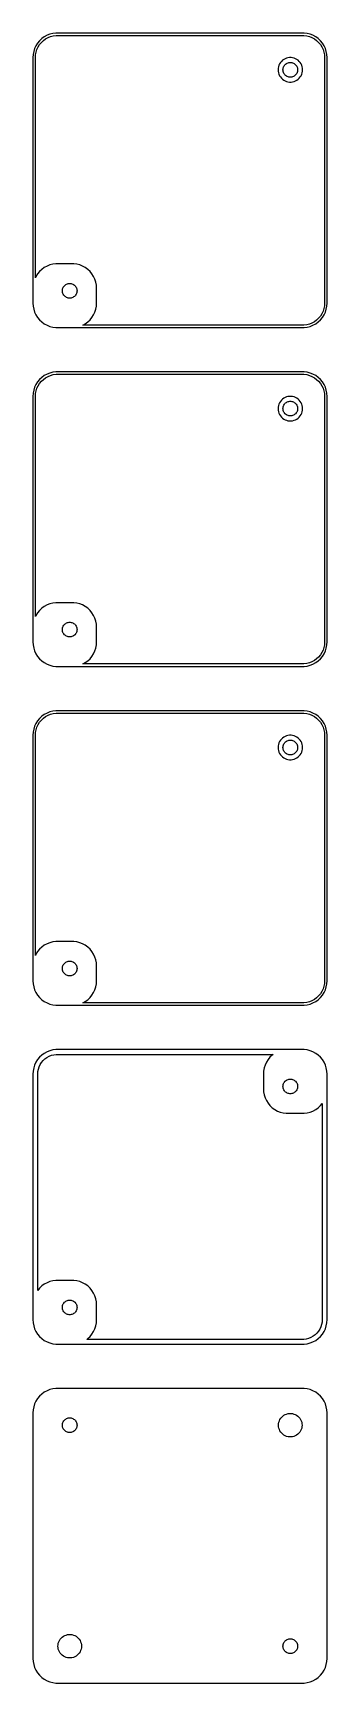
# Model space of a CAD drawing. Header units: metres. Extents: x -30 to 30, y 246 to 582.
import ezdxf

# ---------------------------------------------------------------- set-up
doc = ezdxf.new("R2010")
doc.units = ezdxf.units.M

msp = doc.modelspace()

# ---------------------------------------------------------------- linework, layer by layer
for p, q in [((-27.1289, 581.524), (-27.6791, 581.222)), ((-26.5451, 581.755), (-27.1289, 581.524)), ((-26.916, 581.072), (-26.3906, 581.28)), ((-25.9369, 581.911), (-26.5451, 581.755)), ((-26.3906, 581.28), (-25.8432, 581.42)), ((-25.3139, 581.99), (-25.9369, 581.911)), ((-25.8432, 581.42), (-25.2825, 581.491)), ((25.3139, 581.99), (-25.3139, 581.99)), ((-25.2825, 581.491), (25.2825, 581.491)), ((25.2825, 581.491), (25.8432, 581.42)), ((25.9369, 581.911), (25.3139, 581.99)), ((25.8432, 581.42), (26.3906, 581.28)), ((26.5451, 581.755), (25.9369, 581.911)), ((26.3906, 581.28), (26.916, 581.072)), ((27.1289, 581.524), (26.5451, 581.755)), ((27.6791, 581.222), (27.1289, 581.524)), ((-29.8429, 578.243), (-29.9606, 577.627)), ((-29.6489, 578.841), (-29.8429, 578.243)), ((-29.3815, 579.409), (-29.6489, 578.841)), ((-29.4645, 577.564), (-29.3586, 578.119)), ((-29.0451, 579.939), (-29.3815, 579.409)), ((-29.3586, 578.119), (-29.184, 578.657)), ((-29.184, 578.657), (-28.9434, 579.168)), ((-28.6448, 580.423), (-29.0451, 579.939)), ((-28.9434, 579.168), (-28.6406, 579.645)), ((-28.1871, 580.853), (-28.6448, 580.423)), ((-28.6406, 579.645), (-28.2803, 580.08)), ((-28.2803, 580.08), (-27.8684, 580.467)), ((-27.6791, 581.222), (-28.1871, 580.853)), ((-27.8684, 580.467), (-27.4112, 580.799)), ((-27.4112, 580.799), (-26.916, 581.072)), ((26.916, 581.072), (27.4112, 580.799)), ((27.4112, 580.799), (27.8684, 580.467)), ((28.1871, 580.853), (27.6791, 581.222)), ((27.8684, 580.467), (28.2803, 580.08)), ((28.6448, 580.423), (28.1871, 580.853)), ((28.2803, 580.08), (28.6406, 579.645)), ((28.6406, 579.645), (28.9434, 579.168)), ((29.0451, 579.939), (28.6448, 580.423)), ((28.9434, 579.168), (29.184, 578.657)), ((29.3815, 579.409), (29.0451, 579.939)), ((29.184, 578.657), (29.3586, 578.119)), ((29.3586, 578.119), (29.4645, 577.564)), ((29.6489, 578.841), (29.3815, 579.409)), ((29.8429, 578.243), (29.6489, 578.841)), ((29.9606, 577.627), (29.8429, 578.243)), ((-29.9606, 577.627), (-30, 577)), ((-30, 577), (-30, 527)), ((-29.5, 577), (-29.4645, 577.564)), ((-29.5, 532.157), (-29.5, 577)), ((20.0197, 574.813), (20, 574.5)), ((20.0785, 575.122), (20.0197, 574.813)), ((20.1756, 575.42), (20.0785, 575.122)), ((20.3092, 575.704), (20.1756, 575.42)), ((20.4774, 575.969), (20.3092, 575.704)), ((20.6776, 576.211), (20.4774, 575.969)), ((20.9064, 576.426), (20.6776, 576.211)), ((21.1604, 576.611), (20.9064, 576.426)), ((21, 574.5), (21.0118, 574.688)), ((21.0118, 574.688), (21.0471, 574.873)), ((21.0471, 574.873), (21.1053, 575.052)), ((21.1053, 575.052), (21.1855, 575.223)), ((21.4355, 576.762), (21.1604, 576.611)), ((21.1855, 575.223), (21.2865, 575.382)), ((21.2865, 575.382), (21.4065, 575.527)), ((21.4065, 575.527), (21.5439, 575.656)), ((21.7274, 576.878), (21.4355, 576.762)), ((21.5439, 575.656), (21.6963, 575.766)), ((21.6963, 575.766), (21.8613, 575.857)), ((22.0315, 576.956), (21.7274, 576.878)), ((21.8613, 575.857), (22.0365, 575.927)), ((22.343, 576.995), (22.0315, 576.956)), ((22.0365, 575.927), (22.2189, 575.973)), ((22.2189, 575.973), (22.4058, 575.997)), ((22.657, 576.995), (22.343, 576.995)), ((22.4058, 575.997), (22.5942, 575.997)), ((22.5942, 575.997), (22.7811, 575.973)), ((22.9684, 576.956), (22.657, 576.995)), ((22.7811, 575.973), (22.9635, 575.927)), ((22.9635, 575.927), (23.1387, 575.857)), ((23.2725, 576.878), (22.9684, 576.956)), ((23.1387, 575.857), (23.3037, 575.766)), ((23.5644, 576.762), (23.2725, 576.878)), ((23.3037, 575.766), (23.4561, 575.656)), ((23.4561, 575.656), (23.5934, 575.527)), ((23.8396, 576.611), (23.5644, 576.762)), ((23.5934, 575.527), (23.7135, 575.382)), ((23.7135, 575.382), (23.8145, 575.223)), ((23.8145, 575.223), (23.8947, 575.052)), ((24.0936, 576.426), (23.8396, 576.611)), ((23.8947, 575.052), (23.9529, 574.873)), ((23.9529, 574.873), (23.9882, 574.688)), ((23.9882, 574.688), (24, 574.5)), ((24.3224, 576.211), (24.0936, 576.426)), ((24.5225, 575.969), (24.3224, 576.211)), ((24.6908, 575.704), (24.5225, 575.969)), ((24.8244, 575.42), (24.6908, 575.704)), ((24.9214, 575.122), (24.8244, 575.42)), ((24.9803, 574.813), (24.9214, 575.122)), ((25, 574.5), (24.9803, 574.813)), ((29.4645, 577.564), (29.5, 577)), ((29.5, 577), (29.5, 527)), ((30, 577), (29.9606, 577.627)), ((30, 527), (30, 577)), ((20, 574.5), (20.0197, 574.187)), ((20.0197, 574.187), (20.0785, 573.878)), ((20.0785, 573.878), (20.1756, 573.58)), ((20.1756, 573.58), (20.3092, 573.296)), ((20.3092, 573.296), (20.4774, 573.031)), ((20.4774, 573.031), (20.6776, 572.789)), ((20.6776, 572.789), (20.9064, 572.574)), ((20.9064, 572.574), (21.1604, 572.389)), ((21.0118, 574.312), (21, 574.5)), ((21.0471, 574.127), (21.0118, 574.312)), ((21.1053, 573.948), (21.0471, 574.127)), ((21.1855, 573.777), (21.1053, 573.948)), ((21.1604, 572.389), (21.4355, 572.238)), ((21.2865, 573.618), (21.1855, 573.777)), ((21.4065, 573.473), (21.2865, 573.618)), ((21.5439, 573.344), (21.4065, 573.473)), ((21.4355, 572.238), (21.7274, 572.122)), ((21.6963, 573.234), (21.5439, 573.344)), ((21.8613, 573.143), (21.6963, 573.234)), ((21.7274, 572.122), (22.0315, 572.044)), ((22.0365, 573.073), (21.8613, 573.143)), ((22.0315, 572.044), (22.343, 572.005)), ((22.2189, 573.027), (22.0365, 573.073)), ((22.4058, 573.003), (22.2189, 573.027)), ((22.343, 572.005), (22.657, 572.005)), ((22.5942, 573.003), (22.4058, 573.003)), ((22.7811, 573.027), (22.5942, 573.003)), ((22.657, 572.005), (22.9684, 572.044)), ((22.9635, 573.073), (22.7811, 573.027)), ((23.1387, 573.143), (22.9635, 573.073)), ((22.9684, 572.044), (23.2725, 572.122)), ((23.3037, 573.234), (23.1387, 573.143)), ((23.2725, 572.122), (23.5644, 572.238)), ((23.4561, 573.344), (23.3037, 573.234)), ((23.5934, 573.473), (23.4561, 573.344)), ((23.5644, 572.238), (23.8396, 572.389)), ((23.7135, 573.618), (23.5934, 573.473)), ((23.8145, 573.777), (23.7135, 573.618)), ((23.8947, 573.948), (23.8145, 573.777)), ((23.8396, 572.389), (24.0936, 572.574)), ((23.9529, 574.127), (23.8947, 573.948)), ((23.9882, 574.312), (23.9529, 574.127)), ((24, 574.5), (23.9882, 574.312)), ((24.0936, 572.574), (24.3224, 572.789)), ((24.3224, 572.789), (24.5225, 573.031)), ((24.5225, 573.031), (24.6908, 573.296)), ((24.6908, 573.296), (24.8244, 573.58)), ((24.8244, 573.58), (24.9214, 573.878)), ((24.9214, 573.878), (24.9803, 574.187)), ((24.9803, 574.187), (25, 574.5)), ((-27.6791, 534.222), (-28.1871, 533.853)), ((-27.1289, 534.524), (-27.6791, 534.222)), ((-26.5451, 534.755), (-27.1289, 534.524)), ((-25.9369, 534.911), (-26.5451, 534.755)), ((-25.3139, 534.99), (-25.9369, 534.911)), ((-21.686, 534.99), (-25.3139, 534.99)), ((-21.0631, 534.911), (-21.686, 534.99)), ((-20.4549, 534.755), (-21.0631, 534.911)), ((-19.8711, 534.524), (-20.4549, 534.755)), ((-19.3209, 534.222), (-19.8711, 534.524)), ((-18.8129, 533.853), (-19.3209, 534.222)), ((-29.3815, 532.409), (-29.5, 532.157)), ((-29.0451, 532.939), (-29.3815, 532.409)), ((-28.6448, 533.423), (-29.0451, 532.939)), ((-28.1871, 533.853), (-28.6448, 533.423)), ((-23.3037, 530.766), (-23.1387, 530.857)), ((-23.1387, 530.857), (-22.9635, 530.927)), ((-22.9635, 530.927), (-22.7811, 530.973)), ((-22.7811, 530.973), (-22.5942, 530.997)), ((-22.5942, 530.997), (-22.4058, 530.997)), ((-22.4058, 530.997), (-22.2189, 530.973)), ((-22.2189, 530.973), (-22.0365, 530.927)), ((-22.0365, 530.927), (-21.8613, 530.857)), ((-21.8613, 530.857), (-21.6963, 530.766)), ((-18.3551, 533.423), (-18.8129, 533.853)), ((-17.9549, 532.939), (-18.3551, 533.423)), ((-17.6185, 532.409), (-17.9549, 532.939)), ((-17.3511, 531.841), (-17.6185, 532.409)), ((-17.1571, 531.243), (-17.3511, 531.841)), ((-17.0394, 530.627), (-17.1571, 531.243)), ((-24, 529.5), (-23.9882, 529.688)), ((-23.9882, 529.312), (-24, 529.5)), ((-23.9882, 529.688), (-23.9529, 529.873)), ((-23.9529, 529.127), (-23.9882, 529.312)), ((-23.9529, 529.873), (-23.8947, 530.052)), ((-23.8947, 528.948), (-23.9529, 529.127)), ((-23.8947, 530.052), (-23.8145, 530.223)), ((-23.8145, 528.777), (-23.8947, 528.948)), ((-23.8145, 530.223), (-23.7135, 530.382)), ((-23.7135, 528.618), (-23.8145, 528.777)), ((-23.7135, 530.382), (-23.5934, 530.527)), ((-23.5934, 528.473), (-23.7135, 528.618)), ((-23.5934, 530.527), (-23.4561, 530.656)), ((-23.4561, 528.344), (-23.5934, 528.473)), ((-23.4561, 530.656), (-23.3037, 530.766)), ((-23.3037, 528.234), (-23.4561, 528.344)), ((-23.1387, 528.143), (-23.3037, 528.234)), ((-22.9635, 528.073), (-23.1387, 528.143)), ((-22.7811, 528.027), (-22.9635, 528.073)), ((-22.5942, 528.003), (-22.7811, 528.027)), ((-22.4058, 528.003), (-22.5942, 528.003)), ((-22.2189, 528.027), (-22.4058, 528.003)), ((-22.0365, 528.073), (-22.2189, 528.027)), ((-21.8613, 528.143), (-22.0365, 528.073)), ((-21.6963, 528.234), (-21.8613, 528.143)), ((-21.6963, 530.766), (-21.5439, 530.656)), ((-21.5439, 528.344), (-21.6963, 528.234)), ((-21.5439, 530.656), (-21.4065, 530.527)), ((-21.4065, 528.473), (-21.5439, 528.344)), ((-21.4065, 530.527), (-21.2865, 530.382)), ((-21.2865, 528.618), (-21.4065, 528.473)), ((-21.2865, 530.382), (-21.1855, 530.223)), ((-21.1855, 528.777), (-21.2865, 528.618)), ((-21.1855, 530.223), (-21.1053, 530.052)), ((-21.1053, 528.948), (-21.1855, 528.777)), ((-21.1053, 530.052), (-21.0471, 529.873)), ((-21.0471, 529.127), (-21.1053, 528.948)), ((-21.0471, 529.873), (-21.0118, 529.688)), ((-21.0118, 529.312), (-21.0471, 529.127)), ((-21.0118, 529.688), (-21, 529.5)), ((-21, 529.5), (-21.0118, 529.312)), ((-17, 530), (-17.0394, 530.627)), ((-17, 527), (-17, 530)), ((-30, 527), (-29.9606, 526.373)), ((-29.9606, 526.373), (-29.8429, 525.757)), ((-29.8429, 525.757), (-29.6489, 525.159)), ((-29.6489, 525.159), (-29.3815, 524.591)), ((-29.3815, 524.591), (-29.0451, 524.061)), ((-17.9549, 524.061), (-17.6185, 524.591)), ((-17.6185, 524.591), (-17.3511, 525.159)), ((-17.3511, 525.159), (-17.1571, 525.757)), ((-17.1571, 525.757), (-17.0394, 526.373)), ((-17.0394, 526.373), (-17, 527)), ((28.6406, 524.355), (28.2803, 523.92)), ((28.9434, 524.832), (28.6406, 524.355)), ((29.184, 525.343), (28.9434, 524.832)), ((29.0451, 524.061), (29.3815, 524.591)), ((29.3586, 525.881), (29.184, 525.343)), ((29.4645, 526.436), (29.3586, 525.881)), ((29.3815, 524.591), (29.6489, 525.159)), ((29.5, 527), (29.4645, 526.436)), ((29.6489, 525.159), (29.8429, 525.757)), ((29.8429, 525.757), (29.9606, 526.373)), ((29.9606, 526.373), (30, 527)), ((-29.0451, 524.061), (-28.6448, 523.577)), ((-28.6448, 523.577), (-28.1871, 523.147)), ((-28.1871, 523.147), (-27.6791, 522.778)), ((-27.6791, 522.778), (-27.1289, 522.476)), ((-27.1289, 522.476), (-26.5451, 522.245)), ((-26.5451, 522.245), (-25.9369, 522.089)), ((-25.9369, 522.089), (-25.3139, 522.01)), ((-25.3139, 522.01), (25.3139, 522.01)), ((-19.811, 522.509), (-19.3209, 522.778)), ((25.2825, 522.509), (-19.811, 522.509)), ((-19.3209, 522.778), (-18.8129, 523.147)), ((-18.8129, 523.147), (-18.3551, 523.577)), ((-18.3551, 523.577), (-17.9549, 524.061)), ((25.8432, 522.58), (25.2825, 522.509)), ((25.3139, 522.01), (25.9369, 522.089)), ((26.3906, 522.72), (25.8432, 522.58)), ((25.9369, 522.089), (26.5451, 522.245)), ((26.916, 522.928), (26.3906, 522.72)), ((26.5451, 522.245), (27.1289, 522.476)), ((27.4112, 523.201), (26.916, 522.928)), ((27.1289, 522.476), (27.6791, 522.778)), ((27.8684, 523.533), (27.4112, 523.201)), ((27.6791, 522.778), (28.1871, 523.147)), ((28.2803, 523.92), (27.8684, 523.533)), ((28.1871, 523.147), (28.6448, 523.577)), ((28.6448, 523.577), (29.0451, 524.061)), ((-29.0451, 510.939), (-29.3815, 510.409)), ((-28.6448, 511.423), (-29.0451, 510.939)), ((-28.1871, 511.853), (-28.6448, 511.423)), ((-28.6406, 510.645), (-28.2803, 511.08)), ((-28.2803, 511.08), (-27.8684, 511.467)), ((-27.6791, 512.222), (-28.1871, 511.853)), ((-27.8684, 511.467), (-27.4112, 511.799)), ((-27.1289, 512.524), (-27.6791, 512.222)), ((-27.4112, 511.799), (-26.916, 512.072)), ((-26.5451, 512.755), (-27.1289, 512.524)), ((-26.916, 512.072), (-26.3906, 512.28)), ((-25.9369, 512.911), (-26.5451, 512.755)), ((-26.3906, 512.28), (-25.8432, 512.42)), ((-25.3139, 512.99), (-25.9369, 512.911)), ((-25.8432, 512.42), (-25.2825, 512.491)), ((25.3139, 512.99), (-25.3139, 512.99)), ((-25.2825, 512.491), (25.2825, 512.491)), ((25.2825, 512.491), (25.8432, 512.42)), ((25.9369, 512.911), (25.3139, 512.99)), ((25.8432, 512.42), (26.3906, 512.28)), ((26.5451, 512.755), (25.9369, 512.911)), ((26.3906, 512.28), (26.916, 512.072)), ((27.1289, 512.524), (26.5451, 512.755)), ((26.916, 512.072), (27.4112, 511.799)), ((27.6791, 512.222), (27.1289, 512.524)), ((27.4112, 511.799), (27.8684, 511.467)), ((28.1871, 511.853), (27.6791, 512.222)), ((27.8684, 511.467), (28.2803, 511.08)), ((28.6448, 511.423), (28.1871, 511.853)), ((28.2803, 511.08), (28.6406, 510.645)), ((29.0451, 510.939), (28.6448, 511.423)), ((29.3815, 510.409), (29.0451, 510.939)), ((-29.9606, 508.627), (-30, 508)), ((-30, 508), (-30, 458)), ((-29.8429, 509.243), (-29.9606, 508.627)), ((-29.6489, 509.841), (-29.8429, 509.243)), ((-29.3815, 510.409), (-29.6489, 509.841)), ((-29.5, 508), (-29.4645, 508.564)), ((-29.5, 463.157), (-29.5, 508)), ((-29.4645, 508.564), (-29.3586, 509.119)), ((-29.3586, 509.119), (-29.184, 509.657)), ((-29.184, 509.657), (-28.9434, 510.168)), ((-28.9434, 510.168), (-28.6406, 510.645)), ((20.9064, 507.426), (20.6776, 507.211)), ((21.1604, 507.611), (20.9064, 507.426)), ((21.4355, 507.762), (21.1604, 507.611)), ((21.7274, 507.878), (21.4355, 507.762)), ((22.0315, 507.956), (21.7274, 507.878)), ((22.343, 507.995), (22.0315, 507.956)), ((22.657, 507.995), (22.343, 507.995)), ((22.9684, 507.956), (22.657, 507.995)), ((23.2725, 507.878), (22.9684, 507.956)), ((23.5644, 507.762), (23.2725, 507.878)), ((23.8396, 507.611), (23.5644, 507.762)), ((24.0936, 507.426), (23.8396, 507.611)), ((24.3224, 507.211), (24.0936, 507.426)), ((28.6406, 510.645), (28.9434, 510.168)), ((28.9434, 510.168), (29.184, 509.657)), ((29.184, 509.657), (29.3586, 509.119)), ((29.3586, 509.119), (29.4645, 508.564)), ((29.6489, 509.841), (29.3815, 510.409)), ((29.4645, 508.564), (29.5, 508)), ((29.5, 508), (29.5, 458)), ((29.8429, 509.243), (29.6489, 509.841)), ((29.9606, 508.627), (29.8429, 509.243)), ((30, 508), (29.9606, 508.627)), ((30, 458), (30, 508)), ((20.0197, 505.813), (20, 505.5)), ((20, 505.5), (20.0197, 505.187)), ((20.0785, 506.122), (20.0197, 505.813)), ((20.0197, 505.187), (20.0785, 504.878)), ((20.1756, 506.42), (20.0785, 506.122)), ((20.0785, 504.878), (20.1756, 504.58)), ((20.3092, 506.704), (20.1756, 506.42)), ((20.1756, 504.58), (20.3092, 504.296)), ((20.4774, 506.969), (20.3092, 506.704)), ((20.3092, 504.296), (20.4774, 504.031)), ((20.6776, 507.211), (20.4774, 506.969)), ((20.4774, 504.031), (20.6776, 503.789)), ((21, 505.5), (21.0118, 505.688)), ((21.0118, 505.312), (21, 505.5)), ((21.0118, 505.688), (21.0471, 505.873)), ((21.0471, 505.127), (21.0118, 505.312)), ((21.0471, 505.873), (21.1053, 506.052)), ((21.1053, 504.948), (21.0471, 505.127)), ((21.1053, 506.052), (21.1855, 506.223)), ((21.1855, 504.777), (21.1053, 504.948)), ((21.1855, 506.223), (21.2865, 506.382)), ((21.2865, 504.618), (21.1855, 504.777)), ((21.2865, 506.382), (21.4065, 506.527)), ((21.4065, 504.473), (21.2865, 504.618)), ((21.4065, 506.527), (21.5439, 506.656)), ((21.5439, 504.344), (21.4065, 504.473)), ((21.5439, 506.656), (21.6963, 506.766)), ((21.6963, 504.234), (21.5439, 504.344)), ((21.6963, 506.766), (21.8613, 506.857)), ((21.8613, 504.143), (21.6963, 504.234)), ((21.8613, 506.857), (22.0365, 506.927)), ((22.0365, 504.073), (21.8613, 504.143)), ((22.0365, 506.927), (22.2189, 506.973)), ((22.2189, 504.027), (22.0365, 504.073)), ((22.2189, 506.973), (22.4058, 506.997)), ((22.4058, 504.003), (22.2189, 504.027)), ((22.4058, 506.997), (22.5942, 506.997)), ((22.5942, 504.003), (22.4058, 504.003)), ((22.5942, 506.997), (22.7811, 506.973)), ((22.7811, 504.027), (22.5942, 504.003)), ((22.7811, 506.973), (22.9635, 506.927)), ((22.9635, 504.073), (22.7811, 504.027)), ((22.9635, 506.927), (23.1387, 506.857)), ((23.1387, 504.143), (22.9635, 504.073)), ((23.1387, 506.857), (23.3037, 506.766)), ((23.3037, 504.234), (23.1387, 504.143)), ((23.3037, 506.766), (23.4561, 506.656)), ((23.4561, 504.344), (23.3037, 504.234)), ((23.4561, 506.656), (23.5934, 506.527)), ((23.5934, 504.473), (23.4561, 504.344)), ((23.5934, 506.527), (23.7135, 506.382)), ((23.7135, 504.618), (23.5934, 504.473)), ((23.7135, 506.382), (23.8145, 506.223)), ((23.8145, 504.777), (23.7135, 504.618)), ((23.8145, 506.223), (23.8947, 506.052)), ((23.8947, 504.948), (23.8145, 504.777)), ((23.8947, 506.052), (23.9529, 505.873)), ((23.9529, 505.127), (23.8947, 504.948)), ((23.9529, 505.873), (23.9882, 505.688)), ((23.9882, 505.312), (23.9529, 505.127)), ((23.9882, 505.688), (24, 505.5)), ((24, 505.5), (23.9882, 505.312)), ((24.5225, 506.969), (24.3224, 507.211)), ((24.3224, 503.789), (24.5225, 504.031)), ((24.6908, 506.704), (24.5225, 506.969)), ((24.5225, 504.031), (24.6908, 504.296)), ((24.8244, 506.42), (24.6908, 506.704)), ((24.6908, 504.296), (24.8244, 504.58)), ((24.9214, 506.122), (24.8244, 506.42)), ((24.8244, 504.58), (24.9214, 504.878)), ((24.9803, 505.813), (24.9214, 506.122)), ((24.9214, 504.878), (24.9803, 505.187)), ((25, 505.5), (24.9803, 505.813)), ((24.9803, 505.187), (25, 505.5)), ((20.6776, 503.789), (20.9064, 503.574)), ((20.9064, 503.574), (21.1604, 503.389)), ((21.1604, 503.389), (21.4355, 503.238)), ((21.4355, 503.238), (21.7274, 503.122)), ((21.7274, 503.122), (22.0315, 503.044)), ((22.0315, 503.044), (22.343, 503.005)), ((22.343, 503.005), (22.657, 503.005)), ((22.657, 503.005), (22.9684, 503.044)), ((22.9684, 503.044), (23.2725, 503.122)), ((23.2725, 503.122), (23.5644, 503.238)), ((23.5644, 503.238), (23.8396, 503.389)), ((23.8396, 503.389), (24.0936, 503.574)), ((24.0936, 503.574), (24.3224, 503.789)), ((-29.0451, 463.939), (-29.3815, 463.409)), ((-28.6448, 464.423), (-29.0451, 463.939)), ((-28.1871, 464.853), (-28.6448, 464.423)), ((-27.6791, 465.222), (-28.1871, 464.853)), ((-27.1289, 465.524), (-27.6791, 465.222)), ((-26.5451, 465.755), (-27.1289, 465.524)), ((-25.9369, 465.911), (-26.5451, 465.755)), ((-25.3139, 465.99), (-25.9369, 465.911)), ((-21.686, 465.99), (-25.3139, 465.99)), ((-21.0631, 465.911), (-21.686, 465.99)), ((-20.4549, 465.755), (-21.0631, 465.911)), ((-19.8711, 465.524), (-20.4549, 465.755)), ((-19.3209, 465.222), (-19.8711, 465.524)), ((-18.8129, 464.853), (-19.3209, 465.222)), ((-18.3551, 464.423), (-18.8129, 464.853)), ((-17.9549, 463.939), (-18.3551, 464.423)), ((-17.6185, 463.409), (-17.9549, 463.939)), ((-29.3815, 463.409), (-29.5, 463.157)), ((-24, 460.5), (-23.9882, 460.688)), ((-23.9882, 460.312), (-24, 460.5)), ((-23.9882, 460.688), (-23.9529, 460.873)), ((-23.9529, 460.127), (-23.9882, 460.312)), ((-23.9529, 460.873), (-23.8947, 461.052)), ((-23.8947, 461.052), (-23.8145, 461.223)), ((-23.8145, 461.223), (-23.7135, 461.382)), ((-23.7135, 461.382), (-23.5934, 461.527)), ((-23.5934, 461.527), (-23.4561, 461.656)), ((-23.4561, 461.656), (-23.3037, 461.766)), ((-23.3037, 461.766), (-23.1387, 461.857)), ((-23.1387, 461.857), (-22.9635, 461.927)), ((-22.9635, 461.927), (-22.7811, 461.973)), ((-22.7811, 461.973), (-22.5942, 461.997)), ((-22.5942, 461.997), (-22.4058, 461.997)), ((-22.4058, 461.997), (-22.2189, 461.973)), ((-22.2189, 461.973), (-22.0365, 461.927)), ((-22.0365, 461.927), (-21.8613, 461.857)), ((-21.8613, 461.857), (-21.6963, 461.766)), ((-21.6963, 461.766), (-21.5439, 461.656)), ((-21.5439, 461.656), (-21.4065, 461.527)), ((-21.4065, 461.527), (-21.2865, 461.382)), ((-21.2865, 461.382), (-21.1855, 461.223)), ((-21.1855, 461.223), (-21.1053, 461.052)), ((-21.1053, 461.052), (-21.0471, 460.873)), ((-21.0471, 460.873), (-21.0118, 460.688)), ((-21.0118, 460.312), (-21.0471, 460.127)), ((-21.0118, 460.688), (-21, 460.5)), ((-21, 460.5), (-21.0118, 460.312)), ((-17.3511, 462.841), (-17.6185, 463.409)), ((-17.1571, 462.243), (-17.3511, 462.841)), ((-17.0394, 461.627), (-17.1571, 462.243)), ((-17, 461), (-17.0394, 461.627)), ((-17, 458), (-17, 461)), ((-30, 458), (-29.9606, 457.373)), ((-29.9606, 457.373), (-29.8429, 456.757)), ((-23.8947, 459.948), (-23.9529, 460.127)), ((-23.8145, 459.777), (-23.8947, 459.948)), ((-23.7135, 459.618), (-23.8145, 459.777)), ((-23.5934, 459.473), (-23.7135, 459.618)), ((-23.4561, 459.344), (-23.5934, 459.473)), ((-23.3037, 459.234), (-23.4561, 459.344)), ((-23.1387, 459.143), (-23.3037, 459.234)), ((-22.9635, 459.073), (-23.1387, 459.143)), ((-22.7811, 459.027), (-22.9635, 459.073)), ((-22.5942, 459.003), (-22.7811, 459.027)), ((-22.4058, 459.003), (-22.5942, 459.003)), ((-22.2189, 459.027), (-22.4058, 459.003)), ((-22.0365, 459.073), (-22.2189, 459.027)), ((-21.8613, 459.143), (-22.0365, 459.073)), ((-21.6963, 459.234), (-21.8613, 459.143)), ((-21.5439, 459.344), (-21.6963, 459.234)), ((-21.4065, 459.473), (-21.5439, 459.344)), ((-21.2865, 459.618), (-21.4065, 459.473)), ((-21.1855, 459.777), (-21.2865, 459.618)), ((-21.1053, 459.948), (-21.1855, 459.777)), ((-21.0471, 460.127), (-21.1053, 459.948)), ((-17.1571, 456.757), (-17.0394, 457.373)), ((-17.0394, 457.373), (-17, 458)), ((29.4645, 457.436), (29.3586, 456.881)), ((29.5, 458), (29.4645, 457.436)), ((29.8429, 456.757), (29.9606, 457.373)), ((29.9606, 457.373), (30, 458)), ((-29.8429, 456.757), (-29.6489, 456.159)), ((-29.6489, 456.159), (-29.3815, 455.591)), ((-29.3815, 455.591), (-29.0451, 455.061)), ((-29.0451, 455.061), (-28.6448, 454.577)), ((-28.6448, 454.577), (-28.1871, 454.147)), ((-28.1871, 454.147), (-27.6791, 453.778)), ((-27.6791, 453.778), (-27.1289, 453.476)), ((-19.811, 453.509), (-19.3209, 453.778)), ((-19.3209, 453.778), (-18.8129, 454.147)), ((-18.8129, 454.147), (-18.3551, 454.577)), ((-18.3551, 454.577), (-17.9549, 455.061)), ((-17.9549, 455.061), (-17.6185, 455.591)), ((-17.6185, 455.591), (-17.3511, 456.159)), ((-17.3511, 456.159), (-17.1571, 456.757)), ((25.8432, 453.58), (25.2825, 453.509)), ((26.3906, 453.72), (25.8432, 453.58)), ((26.916, 453.928), (26.3906, 453.72)), ((27.4112, 454.201), (26.916, 453.928)), ((27.1289, 453.476), (27.6791, 453.778)), ((27.8684, 454.533), (27.4112, 454.201)), ((27.6791, 453.778), (28.1871, 454.147)), ((28.2803, 454.92), (27.8684, 454.533)), ((28.1871, 454.147), (28.6448, 454.577)), ((28.6406, 455.355), (28.2803, 454.92)), ((28.9434, 455.832), (28.6406, 455.355)), ((28.6448, 454.577), (29.0451, 455.061)), ((29.184, 456.343), (28.9434, 455.832)), ((29.0451, 455.061), (29.3815, 455.591)), ((29.3586, 456.881), (29.184, 456.343)), ((29.3815, 455.591), (29.6489, 456.159)), ((29.6489, 456.159), (29.8429, 456.757)), ((-27.1289, 453.476), (-26.5451, 453.245)), ((-26.5451, 453.245), (-25.9369, 453.089)), ((-25.9369, 453.089), (-25.3139, 453.01)), ((-25.3139, 453.01), (25.3139, 453.01)), ((25.2825, 453.509), (-19.811, 453.509)), ((25.3139, 453.01), (25.9369, 453.089)), ((25.9369, 453.089), (26.5451, 453.245)), ((26.5451, 453.245), (27.1289, 453.476)), ((-27.1289, 443.524), (-27.6791, 443.222)), ((-26.5451, 443.755), (-27.1289, 443.524)), ((-25.9369, 443.911), (-26.5451, 443.755)), ((-25.3139, 443.99), (-25.9369, 443.911)), ((25.3139, 443.99), (-25.3139, 443.99)), ((25.9369, 443.911), (25.3139, 443.99)), ((26.5451, 443.755), (25.9369, 443.911)), ((27.1289, 443.524), (26.5451, 443.755)), ((27.6791, 443.222), (27.1289, 443.524)), ((-29.8429, 440.243), (-29.9606, 439.627)), ((-29.6489, 440.841), (-29.8429, 440.243)), ((-29.3815, 441.409), (-29.6489, 440.841)), ((-29.0451, 441.939), (-29.3815, 441.409)), ((-29.3586, 440.119), (-29.184, 440.657)), ((-29.184, 440.657), (-28.9434, 441.168)), ((-28.6448, 442.423), (-29.0451, 441.939)), ((-28.9434, 441.168), (-28.6406, 441.645)), ((-28.1871, 442.853), (-28.6448, 442.423)), ((-28.6406, 441.645), (-28.2803, 442.08)), ((-28.2803, 442.08), (-27.8684, 442.467)), ((-27.6791, 443.222), (-28.1871, 442.853)), ((-27.8684, 442.467), (-27.4112, 442.799)), ((-27.4112, 442.799), (-26.916, 443.072)), ((-26.916, 443.072), (-26.3906, 443.28)), ((-26.3906, 443.28), (-25.8432, 443.42)), ((-25.8432, 443.42), (-25.2825, 443.491)), ((-25.2825, 443.491), (25.2825, 443.491)), ((25.2825, 443.491), (25.8432, 443.42)), ((25.8432, 443.42), (26.3906, 443.28)), ((26.3906, 443.28), (26.916, 443.072)), ((26.916, 443.072), (27.4112, 442.799)), ((27.4112, 442.799), (27.8684, 442.467)), ((28.1871, 442.853), (27.6791, 443.222)), ((27.8684, 442.467), (28.2803, 442.08)), ((28.6448, 442.423), (28.1871, 442.853)), ((28.2803, 442.08), (28.6406, 441.645)), ((28.6406, 441.645), (28.9434, 441.168)), ((29.0451, 441.939), (28.6448, 442.423)), ((28.9434, 441.168), (29.184, 440.657)), ((29.3815, 441.409), (29.0451, 441.939)), ((29.184, 440.657), (29.3586, 440.119)), ((29.6489, 440.841), (29.3815, 441.409)), ((29.8429, 440.243), (29.6489, 440.841)), ((29.9606, 439.627), (29.8429, 440.243)), ((-29.9606, 439.627), (-30, 439)), ((-30, 439), (-30, 389)), ((-29.5, 439), (-29.4645, 439.564)), ((-29.5, 394.157), (-29.5, 439)), ((-29.4645, 439.564), (-29.3586, 440.119)), ((20.0197, 436.813), (20, 436.5)), ((20.0785, 437.122), (20.0197, 436.813)), ((20.1756, 437.42), (20.0785, 437.122)), ((20.3092, 437.704), (20.1756, 437.42)), ((20.4774, 437.969), (20.3092, 437.704)), ((20.6776, 438.211), (20.4774, 437.969)), ((20.9064, 438.426), (20.6776, 438.211)), ((21.1604, 438.611), (20.9064, 438.426)), ((21.0118, 436.688), (21.0471, 436.873)), ((21.0471, 436.873), (21.1053, 437.052)), ((21.1053, 437.052), (21.1855, 437.223)), ((21.4355, 438.762), (21.1604, 438.611)), ((21.1855, 437.223), (21.2865, 437.382)), ((21.2865, 437.382), (21.4065, 437.527)), ((21.4065, 437.527), (21.5439, 437.656)), ((21.7274, 438.878), (21.4355, 438.762)), ((21.5439, 437.656), (21.6963, 437.766)), ((21.6963, 437.766), (21.8613, 437.857)), ((22.0315, 438.956), (21.7274, 438.878)), ((21.8613, 437.857), (22.0365, 437.927)), ((22.343, 438.995), (22.0315, 438.956)), ((22.0365, 437.927), (22.2189, 437.973)), ((22.2189, 437.973), (22.4058, 437.997)), ((22.657, 438.995), (22.343, 438.995)), ((22.4058, 437.997), (22.5942, 437.997)), ((22.5942, 437.997), (22.7811, 437.973)), ((22.9684, 438.956), (22.657, 438.995)), ((22.7811, 437.973), (22.9635, 437.927)), ((22.9635, 437.927), (23.1387, 437.857)), ((23.2725, 438.878), (22.9684, 438.956)), ((23.1387, 437.857), (23.3037, 437.766)), ((23.5644, 438.762), (23.2725, 438.878)), ((23.3037, 437.766), (23.4561, 437.656)), ((23.4561, 437.656), (23.5934, 437.527)), ((23.8396, 438.611), (23.5644, 438.762)), ((23.5934, 437.527), (23.7135, 437.382)), ((23.7135, 437.382), (23.8145, 437.223)), ((23.8145, 437.223), (23.8947, 437.052)), ((24.0936, 438.426), (23.8396, 438.611)), ((23.8947, 437.052), (23.9529, 436.873)), ((23.9529, 436.873), (23.9882, 436.688)), ((24.3224, 438.211), (24.0936, 438.426)), ((24.5225, 437.969), (24.3224, 438.211)), ((24.6908, 437.704), (24.5225, 437.969)), ((24.8244, 437.42), (24.6908, 437.704)), ((24.9214, 437.122), (24.8244, 437.42)), ((24.9803, 436.813), (24.9214, 437.122)), ((25, 436.5), (24.9803, 436.813)), ((29.3586, 440.119), (29.4645, 439.564)), ((29.4645, 439.564), (29.5, 439)), ((29.5, 439), (29.5, 389)), ((30, 439), (29.9606, 439.627)), ((30, 389), (30, 439)), ((20, 436.5), (20.0197, 436.187)), ((20.0197, 436.187), (20.0785, 435.878)), ((20.0785, 435.878), (20.1756, 435.58)), ((20.1756, 435.58), (20.3092, 435.296)), ((20.3092, 435.296), (20.4774, 435.031)), ((20.4774, 435.031), (20.6776, 434.789)), ((20.6776, 434.789), (20.9064, 434.574)), ((20.9064, 434.574), (21.1604, 434.389)), ((21, 436.5), (21.0118, 436.688)), ((21.0118, 436.312), (21, 436.5)), ((21.0471, 436.127), (21.0118, 436.312)), ((21.1053, 435.948), (21.0471, 436.127)), ((21.1855, 435.777), (21.1053, 435.948)), ((21.1604, 434.389), (21.4355, 434.238)), ((21.2865, 435.618), (21.1855, 435.777)), ((21.4065, 435.473), (21.2865, 435.618)), ((21.5439, 435.344), (21.4065, 435.473)), ((21.4355, 434.238), (21.7274, 434.122)), ((21.6963, 435.234), (21.5439, 435.344)), ((21.8613, 435.143), (21.6963, 435.234)), ((21.7274, 434.122), (22.0315, 434.044)), ((22.0365, 435.073), (21.8613, 435.143)), ((22.0315, 434.044), (22.343, 434.005)), ((22.2189, 435.027), (22.0365, 435.073)), ((22.4058, 435.003), (22.2189, 435.027)), ((22.343, 434.005), (22.657, 434.005)), ((22.5942, 435.003), (22.4058, 435.003)), ((22.7811, 435.027), (22.5942, 435.003)), ((22.657, 434.005), (22.9684, 434.044)), ((22.9635, 435.073), (22.7811, 435.027)), ((23.1387, 435.143), (22.9635, 435.073)), ((22.9684, 434.044), (23.2725, 434.122)), ((23.3037, 435.234), (23.1387, 435.143)), ((23.2725, 434.122), (23.5644, 434.238)), ((23.4561, 435.344), (23.3037, 435.234)), ((23.5934, 435.473), (23.4561, 435.344)), ((23.5644, 434.238), (23.8396, 434.389)), ((23.7135, 435.618), (23.5934, 435.473)), ((23.8145, 435.777), (23.7135, 435.618)), ((23.8947, 435.948), (23.8145, 435.777)), ((23.8396, 434.389), (24.0936, 434.574)), ((23.9529, 436.127), (23.8947, 435.948)), ((23.9882, 436.312), (23.9529, 436.127)), ((23.9882, 436.688), (24, 436.5)), ((24, 436.5), (23.9882, 436.312)), ((24.0936, 434.574), (24.3224, 434.789)), ((24.3224, 434.789), (24.5225, 435.031)), ((24.5225, 435.031), (24.6908, 435.296)), ((24.6908, 435.296), (24.8244, 435.58)), ((24.8244, 435.58), (24.9214, 435.878)), ((24.9214, 435.878), (24.9803, 436.187)), ((24.9803, 436.187), (25, 436.5)), ((-27.1289, 396.524), (-27.6791, 396.222)), ((-26.5451, 396.755), (-27.1289, 396.524)), ((-25.9369, 396.911), (-26.5451, 396.755)), ((-25.3139, 396.99), (-25.9369, 396.911)), ((-21.686, 396.99), (-25.3139, 396.99)), ((-21.0631, 396.911), (-21.686, 396.99)), ((-20.4549, 396.755), (-21.0631, 396.911)), ((-19.8711, 396.524), (-20.4549, 396.755)), ((-19.3209, 396.222), (-19.8711, 396.524)), ((-29.3815, 394.409), (-29.5, 394.157)), ((-29.0451, 394.939), (-29.3815, 394.409)), ((-28.6448, 395.423), (-29.0451, 394.939)), ((-28.1871, 395.853), (-28.6448, 395.423)), ((-27.6791, 396.222), (-28.1871, 395.853)), ((-18.8129, 395.853), (-19.3209, 396.222)), ((-18.3551, 395.423), (-18.8129, 395.853)), ((-17.9549, 394.939), (-18.3551, 395.423)), ((-17.6185, 394.409), (-17.9549, 394.939)), ((-17.3511, 393.841), (-17.6185, 394.409)), ((-17.1571, 393.243), (-17.3511, 393.841)), ((-17.0394, 392.627), (-17.1571, 393.243)), ((-24, 391.5), (-23.9882, 391.688)), ((-23.9882, 391.312), (-24, 391.5)), ((-23.9882, 391.688), (-23.9529, 391.873)), ((-23.9529, 391.127), (-23.9882, 391.312)), ((-23.9529, 391.873), (-23.8947, 392.052)), ((-23.8947, 390.948), (-23.9529, 391.127)), ((-23.8947, 392.052), (-23.8145, 392.223)), ((-23.8145, 390.777), (-23.8947, 390.948)), ((-23.8145, 392.223), (-23.7135, 392.382)), ((-23.7135, 390.618), (-23.8145, 390.777)), ((-23.7135, 392.382), (-23.5934, 392.527)), ((-23.5934, 390.473), (-23.7135, 390.618)), ((-23.5934, 392.527), (-23.4561, 392.656)), ((-23.4561, 390.344), (-23.5934, 390.473)), ((-23.4561, 392.656), (-23.3037, 392.766)), ((-23.3037, 390.234), (-23.4561, 390.344)), ((-23.3037, 392.766), (-23.1387, 392.857)), ((-23.1387, 390.143), (-23.3037, 390.234)), ((-23.1387, 392.857), (-22.9635, 392.927)), ((-22.9635, 390.073), (-23.1387, 390.143)), ((-22.9635, 392.927), (-22.7811, 392.973)), ((-22.7811, 390.027), (-22.9635, 390.073)), ((-22.7811, 392.973), (-22.5942, 392.997)), ((-22.5942, 390.003), (-22.7811, 390.027)), ((-22.5942, 392.997), (-22.4058, 392.997)), ((-22.4058, 390.003), (-22.5942, 390.003)), ((-22.4058, 392.997), (-22.2189, 392.973)), ((-22.2189, 390.027), (-22.4058, 390.003)), ((-22.2189, 392.973), (-22.0365, 392.927)), ((-22.0365, 390.073), (-22.2189, 390.027)), ((-22.0365, 392.927), (-21.8613, 392.857)), ((-21.8613, 390.143), (-22.0365, 390.073)), ((-21.8613, 392.857), (-21.6963, 392.766)), ((-21.6963, 390.234), (-21.8613, 390.143)), ((-21.6963, 392.766), (-21.5439, 392.656)), ((-21.5439, 390.344), (-21.6963, 390.234)), ((-21.5439, 392.656), (-21.4065, 392.527)), ((-21.4065, 390.473), (-21.5439, 390.344)), ((-21.4065, 392.527), (-21.2865, 392.382)), ((-21.2865, 390.618), (-21.4065, 390.473)), ((-21.2865, 392.382), (-21.1855, 392.223)), ((-21.1855, 390.777), (-21.2865, 390.618)), ((-21.1855, 392.223), (-21.1053, 392.052)), ((-21.1053, 390.948), (-21.1855, 390.777)), ((-21.1053, 392.052), (-21.0471, 391.873)), ((-21.0471, 391.127), (-21.1053, 390.948)), ((-21.0471, 391.873), (-21.0118, 391.688)), ((-21.0118, 391.312), (-21.0471, 391.127)), ((-21.0118, 391.688), (-21, 391.5)), ((-21, 391.5), (-21.0118, 391.312)), ((-17, 392), (-17.0394, 392.627)), ((-17, 389), (-17, 392)), ((-30, 389), (-29.9606, 388.373)), ((-29.9606, 388.373), (-29.8429, 387.757)), ((-29.8429, 387.757), (-29.6489, 387.159)), ((-29.6489, 387.159), (-29.3815, 386.591)), ((-29.3815, 386.591), (-29.0451, 386.061)), ((-17.9549, 386.061), (-17.6185, 386.591)), ((-17.6185, 386.591), (-17.3511, 387.159)), ((-17.3511, 387.159), (-17.1571, 387.757)), ((-17.1571, 387.757), (-17.0394, 388.373)), ((-17.0394, 388.373), (-17, 389)), ((28.9434, 386.832), (28.6406, 386.355)), ((29.184, 387.343), (28.9434, 386.832)), ((29.0451, 386.061), (29.3815, 386.591)), ((29.3586, 387.881), (29.184, 387.343)), ((29.4645, 388.436), (29.3586, 387.881)), ((29.3815, 386.591), (29.6489, 387.159)), ((29.5, 389), (29.4645, 388.436)), ((29.6489, 387.159), (29.8429, 387.757)), ((29.8429, 387.757), (29.9606, 388.373)), ((29.9606, 388.373), (30, 389)), ((-29.0451, 386.061), (-28.6448, 385.577)), ((-28.6448, 385.577), (-28.1871, 385.147)), ((-28.1871, 385.147), (-27.6791, 384.778)), ((-27.6791, 384.778), (-27.1289, 384.476)), ((-27.1289, 384.476), (-26.5451, 384.245)), ((-26.5451, 384.245), (-25.9369, 384.089)), ((-25.9369, 384.089), (-25.3139, 384.01)), ((-25.3139, 384.01), (25.3139, 384.01)), ((-19.811, 384.509), (-19.3209, 384.778)), ((25.2825, 384.509), (-19.811, 384.509)), ((-19.3209, 384.778), (-18.8129, 385.147)), ((-18.8129, 385.147), (-18.3551, 385.577)), ((-18.3551, 385.577), (-17.9549, 386.061)), ((25.8432, 384.58), (25.2825, 384.509)), ((25.3139, 384.01), (25.9369, 384.089)), ((26.3906, 384.72), (25.8432, 384.58)), ((25.9369, 384.089), (26.5451, 384.245)), ((26.916, 384.928), (26.3906, 384.72)), ((26.5451, 384.245), (27.1289, 384.476)), ((27.4112, 385.201), (26.916, 384.928)), ((27.1289, 384.476), (27.6791, 384.778)), ((27.8684, 385.533), (27.4112, 385.201)), ((27.6791, 384.778), (28.1871, 385.147)), ((28.2803, 385.92), (27.8684, 385.533)), ((28.1871, 385.147), (28.6448, 385.577)), ((28.6406, 386.355), (28.2803, 385.92)), ((28.6448, 385.577), (29.0451, 386.061)), ((-29.0451, 372.939), (-29.3815, 372.409)), ((-28.6448, 373.423), (-29.0451, 372.939)), ((-28.1871, 373.853), (-28.6448, 373.423)), ((-27.6791, 374.222), (-28.1871, 373.853)), ((-27.9322, 372.754), (-27.5639, 373.099)), ((-27.1289, 374.524), (-27.6791, 374.222)), ((-27.5639, 373.099), (-27.1553, 373.396)), ((-27.1553, 373.396), (-26.7126, 373.64)), ((-26.5451, 374.755), (-27.1289, 374.524)), ((-26.7126, 373.64), (-26.243, 373.826)), ((-25.9369, 374.911), (-26.5451, 374.755)), ((-26.243, 373.826), (-25.7537, 373.951)), ((-25.3139, 374.99), (-25.9369, 374.911)), ((-25.7537, 373.951), (-25.2526, 374.014)), ((25.3139, 374.99), (-25.3139, 374.99)), ((-25.2526, 374.014), (19.0357, 374.014)), ((17.9549, 372.939), (17.6185, 372.409)), ((18.3551, 373.423), (17.9549, 372.939)), ((18.8129, 373.853), (18.3551, 373.423)), ((19.0357, 374.014), (18.8129, 373.853)), ((25.9369, 374.911), (25.3139, 374.99)), ((26.5451, 374.755), (25.9369, 374.911)), ((27.1289, 374.524), (26.5451, 374.755)), ((27.6791, 374.222), (27.1289, 374.524)), ((28.1871, 373.853), (27.6791, 374.222)), ((28.6448, 373.423), (28.1871, 373.853)), ((29.0451, 372.939), (28.6448, 373.423)), ((29.3815, 372.409), (29.0451, 372.939)), ((-29.9606, 370.627), (-30, 370)), ((-30, 370), (-30, 320)), ((-29.8429, 371.243), (-29.9606, 370.627)), ((-29.6489, 371.841), (-29.8429, 371.243)), ((-29.3815, 372.409), (-29.6489, 371.841)), ((-29.0224, 370), (-28.9907, 370.504)), ((-29.0224, 325.966), (-29.0224, 370)), ((-28.9907, 370.504), (-28.896, 371)), ((-28.896, 371), (-28.7399, 371.481)), ((-28.7399, 371.481), (-28.5248, 371.938)), ((-28.5248, 371.938), (-28.2542, 372.364)), ((-28.2542, 372.364), (-27.9322, 372.754)), ((17.0394, 370.627), (17, 370)), ((17, 370), (17, 367)), ((17.1571, 371.243), (17.0394, 370.627)), ((17.3511, 371.841), (17.1571, 371.243)), ((17.6185, 372.409), (17.3511, 371.841)), ((29.6489, 371.841), (29.3815, 372.409)), ((29.8429, 371.243), (29.6489, 371.841)), ((29.9606, 370.627), (29.8429, 371.243)), ((30, 370), (29.9606, 370.627)), ((30, 320), (30, 370)), ((17, 367), (17.0394, 366.373)), ((17.0394, 366.373), (17.1571, 365.757)), ((21, 367.5), (21.0118, 367.688)), ((21.0118, 367.312), (21, 367.5)), ((21.0118, 367.688), (21.0471, 367.873)), ((21.0471, 367.127), (21.0118, 367.312)), ((21.0471, 367.873), (21.1053, 368.052)), ((21.1053, 366.948), (21.0471, 367.127)), ((21.1053, 368.052), (21.1855, 368.223)), ((21.1855, 366.777), (21.1053, 366.948)), ((21.1855, 368.223), (21.2865, 368.382)), ((21.2865, 366.618), (21.1855, 366.777)), ((21.2865, 368.382), (21.4065, 368.527)), ((21.4065, 366.473), (21.2865, 366.618)), ((21.4065, 368.527), (21.5439, 368.656)), ((21.5439, 366.344), (21.4065, 366.473)), ((21.5439, 368.656), (21.6963, 368.766)), ((21.6963, 366.234), (21.5439, 366.344)), ((21.6963, 368.766), (21.8613, 368.857)), ((21.8613, 366.143), (21.6963, 366.234)), ((21.8613, 368.857), (22.0365, 368.927)), ((22.0365, 368.927), (22.2189, 368.973)), ((22.2189, 368.973), (22.4058, 368.997)), ((22.4058, 368.997), (22.5942, 368.997)), ((22.5942, 368.997), (22.7811, 368.973)), ((22.7811, 368.973), (22.9635, 368.927)), ((22.9635, 368.927), (23.1387, 368.857)), ((23.1387, 368.857), (23.3037, 368.766)), ((23.3037, 366.234), (23.1387, 366.143)), ((23.3037, 368.766), (23.4561, 368.656)), ((23.4561, 366.344), (23.3037, 366.234)), ((23.4561, 368.656), (23.5934, 368.527)), ((23.5934, 366.473), (23.4561, 366.344)), ((23.5934, 368.527), (23.7135, 368.382)), ((23.7135, 366.618), (23.5934, 366.473)), ((23.7135, 368.382), (23.8145, 368.223)), ((23.8145, 366.777), (23.7135, 366.618)), ((23.8145, 368.223), (23.8947, 368.052)), ((23.8947, 366.948), (23.8145, 366.777)), ((23.8947, 368.052), (23.9529, 367.873)), ((23.9529, 367.127), (23.8947, 366.948)), ((23.9529, 367.873), (23.9882, 367.688)), ((23.9882, 367.312), (23.9529, 367.127)), ((23.9882, 367.688), (24, 367.5)), ((24, 367.5), (23.9882, 367.312)), ((17.1571, 365.757), (17.3511, 365.159)), ((17.3511, 365.159), (17.6185, 364.591)), ((17.6185, 364.591), (17.9549, 364.061)), ((17.9549, 364.061), (18.3551, 363.577)), ((18.3551, 363.577), (18.8129, 363.147)), ((18.8129, 363.147), (19.3209, 362.778)), ((22.0365, 366.073), (21.8613, 366.143)), ((22.2189, 366.027), (22.0365, 366.073)), ((22.4058, 366.003), (22.2189, 366.027)), ((22.5942, 366.003), (22.4058, 366.003)), ((22.7811, 366.027), (22.5942, 366.003)), ((22.9635, 366.073), (22.7811, 366.027)), ((23.1387, 366.143), (22.9635, 366.073)), ((27.6791, 362.778), (28.1871, 363.147)), ((28.1871, 363.147), (28.6448, 363.577)), ((28.6448, 363.577), (29.0224, 364.034)), ((29.0224, 364.034), (29.0224, 320)), ((19.3209, 362.778), (19.8711, 362.476)), ((19.8711, 362.476), (20.4549, 362.245)), ((20.4549, 362.245), (21.0631, 362.089)), ((21.0631, 362.089), (21.686, 362.01)), ((21.686, 362.01), (25.3139, 362.01)), ((25.3139, 362.01), (25.9369, 362.089)), ((25.9369, 362.089), (26.5451, 362.245)), ((26.5451, 362.245), (27.1289, 362.476)), ((27.1289, 362.476), (27.6791, 362.778)), ((-28.6448, 326.423), (-29.0224, 325.966)), ((-28.1871, 326.853), (-28.6448, 326.423)), ((-27.6791, 327.222), (-28.1871, 326.853)), ((-27.1289, 327.524), (-27.6791, 327.222)), ((-26.5451, 327.755), (-27.1289, 327.524)), ((-25.9369, 327.911), (-26.5451, 327.755)), ((-25.3139, 327.99), (-25.9369, 327.911)), ((-21.686, 327.99), (-25.3139, 327.99)), ((-21.0631, 327.911), (-21.686, 327.99)), ((-20.4549, 327.755), (-21.0631, 327.911)), ((-19.8711, 327.524), (-20.4549, 327.755)), ((-19.3209, 327.222), (-19.8711, 327.524)), ((-18.8129, 326.853), (-19.3209, 327.222)), ((-18.3551, 326.423), (-18.8129, 326.853)), ((-17.9549, 325.939), (-18.3551, 326.423)), ((-17.6185, 325.409), (-17.9549, 325.939)), ((-24, 322.5), (-23.9882, 322.688)), ((-23.9882, 322.688), (-23.9529, 322.873)), ((-23.9529, 322.873), (-23.8947, 323.052)), ((-23.8947, 323.052), (-23.8145, 323.223)), ((-23.8145, 323.223), (-23.7135, 323.382)), ((-23.7135, 323.382), (-23.5934, 323.527)), ((-23.5934, 323.527), (-23.4561, 323.656)), ((-23.4561, 323.656), (-23.3037, 323.766)), ((-23.3037, 323.766), (-23.1387, 323.857)), ((-23.1387, 323.857), (-22.9635, 323.927)), ((-22.9635, 323.927), (-22.7811, 323.973)), ((-22.7811, 323.973), (-22.5942, 323.997)), ((-22.5942, 323.997), (-22.4058, 323.997)), ((-22.4058, 323.997), (-22.2189, 323.973)), ((-22.2189, 323.973), (-22.0365, 323.927)), ((-22.0365, 323.927), (-21.8613, 323.857)), ((-21.8613, 323.857), (-21.6963, 323.766)), ((-21.6963, 323.766), (-21.5439, 323.656)), ((-21.5439, 323.656), (-21.4065, 323.527)), ((-21.4065, 323.527), (-21.2865, 323.382)), ((-21.2865, 323.382), (-21.1855, 323.223)), ((-21.1855, 323.223), (-21.1053, 323.052)), ((-21.1053, 323.052), (-21.0471, 322.873)), ((-21.0471, 322.873), (-21.0118, 322.688)), ((-21.0118, 322.688), (-21, 322.5)), ((-17.3511, 324.841), (-17.6185, 325.409)), ((-17.1571, 324.243), (-17.3511, 324.841)), ((-17.0394, 323.627), (-17.1571, 324.243)), ((-17, 323), (-17.0394, 323.627)), ((-17, 320), (-17, 323)), ((-30, 320), (-29.9606, 319.373)), ((-29.9606, 319.373), (-29.8429, 318.757)), ((-23.9882, 322.312), (-24, 322.5)), ((-23.9529, 322.127), (-23.9882, 322.312)), ((-23.8947, 321.948), (-23.9529, 322.127)), ((-23.8145, 321.777), (-23.8947, 321.948)), ((-23.7135, 321.618), (-23.8145, 321.777)), ((-23.5934, 321.473), (-23.7135, 321.618)), ((-23.4561, 321.344), (-23.5934, 321.473)), ((-23.3037, 321.234), (-23.4561, 321.344)), ((-23.1387, 321.143), (-23.3037, 321.234)), ((-22.9635, 321.073), (-23.1387, 321.143)), ((-22.7811, 321.027), (-22.9635, 321.073)), ((-22.5942, 321.003), (-22.7811, 321.027)), ((-22.4058, 321.003), (-22.5942, 321.003)), ((-22.2189, 321.027), (-22.4058, 321.003)), ((-22.0365, 321.073), (-22.2189, 321.027)), ((-21.8613, 321.143), (-22.0365, 321.073)), ((-21.6963, 321.234), (-21.8613, 321.143)), ((-21.5439, 321.344), (-21.6963, 321.234)), ((-21.4065, 321.473), (-21.5439, 321.344)), ((-21.2865, 321.618), (-21.4065, 321.473)), ((-21.1855, 321.777), (-21.2865, 321.618)), ((-21.1053, 321.948), (-21.1855, 321.777)), ((-21.0471, 322.127), (-21.1053, 321.948)), ((-21.0118, 322.312), (-21.0471, 322.127)), ((-21, 322.5), (-21.0118, 322.312)), ((-17.1571, 318.757), (-17.0394, 319.373)), ((-17.0394, 319.373), (-17, 320)), ((28.9907, 319.496), (28.896, 319)), ((29.0224, 320), (28.9907, 319.496)), ((29.8429, 318.757), (29.9606, 319.373)), ((29.9606, 319.373), (30, 320)), ((-29.8429, 318.757), (-29.6489, 318.159)), ((-29.6489, 318.159), (-29.3815, 317.591)), ((-29.3815, 317.591), (-29.0451, 317.061)), ((-29.0451, 317.061), (-28.6448, 316.577)), ((-28.6448, 316.577), (-28.1871, 316.147)), ((-28.1871, 316.147), (-27.6791, 315.778)), ((-19.0357, 315.986), (-18.8129, 316.147)), ((25.2526, 315.986), (-19.0357, 315.986)), ((-18.8129, 316.147), (-18.3551, 316.577)), ((-18.3551, 316.577), (-17.9549, 317.061)), ((-17.9549, 317.061), (-17.6185, 317.591)), ((-17.6185, 317.591), (-17.3511, 318.159)), ((-17.3511, 318.159), (-17.1571, 318.757)), ((25.7537, 316.049), (25.2526, 315.986)), ((26.243, 316.174), (25.7537, 316.049)), ((26.7126, 316.36), (26.243, 316.174)), ((27.1553, 316.604), (26.7126, 316.36)), ((27.5639, 316.901), (27.1553, 316.604)), ((27.9322, 317.246), (27.5639, 316.901)), ((27.6791, 315.778), (28.1871, 316.147)), ((28.2542, 317.636), (27.9322, 317.246)), ((28.1871, 316.147), (28.6448, 316.577)), ((28.5248, 318.062), (28.2542, 317.636)), ((28.7399, 318.519), (28.5248, 318.062)), ((28.6448, 316.577), (29.0451, 317.061)), ((28.896, 319), (28.7399, 318.519)), ((29.0451, 317.061), (29.3815, 317.591)), ((29.3815, 317.591), (29.6489, 318.159)), ((29.6489, 318.159), (29.8429, 318.757)), ((-27.6791, 315.778), (-27.1289, 315.476)), ((-27.1289, 315.476), (-26.5451, 315.245)), ((-26.5451, 315.245), (-25.9369, 315.089)), ((-25.9369, 315.089), (-25.3139, 315.01)), ((-25.3139, 315.01), (25.3139, 315.01)), ((25.3139, 315.01), (25.9369, 315.089)), ((25.9369, 315.089), (26.5451, 315.245)), ((26.5451, 315.245), (27.1289, 315.476)), ((27.1289, 315.476), (27.6791, 315.778)), ((-26.5451, 305.755), (-27.1289, 305.524)), ((-25.9369, 305.911), (-26.5451, 305.755)), ((-25.3139, 305.99), (-25.9369, 305.911)), ((25.3139, 305.99), (-25.3139, 305.99)), ((25.9369, 305.911), (25.3139, 305.99)), ((26.5451, 305.755), (25.9369, 305.911)), ((27.1289, 305.524), (26.5451, 305.755)), ((-29.6489, 302.841), (-29.8429, 302.243)), ((-29.3815, 303.409), (-29.6489, 302.841)), ((-29.0451, 303.939), (-29.3815, 303.409)), ((-28.6448, 304.423), (-29.0451, 303.939)), ((-28.1871, 304.853), (-28.6448, 304.423)), ((-27.6791, 305.222), (-28.1871, 304.853)), ((-27.1289, 305.524), (-27.6791, 305.222)), ((27.6791, 305.222), (27.1289, 305.524)), ((28.1871, 304.853), (27.6791, 305.222)), ((28.6448, 304.423), (28.1871, 304.853)), ((29.0451, 303.939), (28.6448, 304.423)), ((29.3815, 303.409), (29.0451, 303.939)), ((29.6489, 302.841), (29.3815, 303.409)), ((29.8429, 302.243), (29.6489, 302.841)), ((-29.9606, 301.627), (-30, 301)), ((-30, 301), (-30, 251)), ((-29.8429, 302.243), (-29.9606, 301.627)), ((-23.9529, 298.873), (-23.8947, 299.052)), ((-23.8947, 299.052), (-23.8145, 299.223)), ((-23.8145, 299.223), (-23.7135, 299.382)), ((-23.7135, 299.382), (-23.5934, 299.527)), ((-23.5934, 299.527), (-23.4561, 299.656)), ((-23.4561, 299.656), (-23.3037, 299.766)), ((-23.3037, 299.766), (-23.1387, 299.857)), ((-23.1387, 299.857), (-22.9635, 299.927)), ((-22.9635, 299.927), (-22.7811, 299.973)), ((-22.7811, 299.973), (-22.5942, 299.997)), ((-22.5942, 299.997), (-22.4058, 299.997)), ((-22.4058, 299.997), (-22.2189, 299.973)), ((-22.2189, 299.973), (-22.0365, 299.927)), ((-22.0365, 299.927), (-21.8613, 299.857)), ((-21.8613, 299.857), (-21.6963, 299.766)), ((-21.6963, 299.766), (-21.5439, 299.656)), ((-21.5439, 299.656), (-21.4065, 299.527)), ((-21.4065, 299.527), (-21.2865, 299.382)), ((-21.2865, 299.382), (-21.1855, 299.223)), ((-21.1855, 299.223), (-21.1053, 299.052)), ((-21.1053, 299.052), (-21.0471, 298.873)), ((20.1189, 298.801), (20.1754, 299.097)), ((20.1754, 299.097), (20.2685, 299.383)), ((20.2685, 299.383), (20.3969, 299.656)), ((20.3969, 299.656), (20.5583, 299.911)), ((20.5583, 299.911), (20.7505, 300.143)), ((20.7505, 300.143), (20.9702, 300.349)), ((20.9702, 300.349), (21.214, 300.526)), ((21.214, 300.526), (21.4781, 300.672)), ((21.4781, 300.672), (21.7583, 300.783)), ((21.7583, 300.783), (22.0503, 300.857)), ((22.0503, 300.857), (22.3493, 300.895)), ((22.3493, 300.895), (22.6507, 300.895)), ((22.6507, 300.895), (22.9497, 300.857)), ((22.9497, 300.857), (23.2416, 300.783)), ((23.2416, 300.783), (23.5219, 300.672)), ((23.5219, 300.672), (23.786, 300.526)), ((23.786, 300.526), (24.0298, 300.349)), ((24.0298, 300.349), (24.2495, 300.143)), ((24.2495, 300.143), (24.4416, 299.911)), ((24.4416, 299.911), (24.6031, 299.656)), ((24.6031, 299.656), (24.7315, 299.383)), ((24.7315, 299.383), (24.8246, 299.097)), ((24.8246, 299.097), (24.8811, 298.801)), ((29.9606, 301.627), (29.8429, 302.243)), ((30, 301), (29.9606, 301.627)), ((30, 251), (30, 301)), ((-24, 298.5), (-23.9882, 298.688)), ((-23.9882, 298.312), (-24, 298.5)), ((-23.9882, 298.688), (-23.9529, 298.873)), ((-23.9529, 298.127), (-23.9882, 298.312)), ((-23.8947, 297.948), (-23.9529, 298.127)), ((-23.8145, 297.777), (-23.8947, 297.948)), ((-23.7135, 297.618), (-23.8145, 297.777)), ((-23.5934, 297.473), (-23.7135, 297.618)), ((-23.4561, 297.344), (-23.5934, 297.473)), ((-23.3037, 297.234), (-23.4561, 297.344)), ((-23.1387, 297.143), (-23.3037, 297.234)), ((-22.9635, 297.073), (-23.1387, 297.143)), ((-22.7811, 297.027), (-22.9635, 297.073)), ((-22.5942, 297.003), (-22.7811, 297.027)), ((-22.4058, 297.003), (-22.5942, 297.003)), ((-22.2189, 297.027), (-22.4058, 297.003)), ((-22.0365, 297.073), (-22.2189, 297.027)), ((-21.8613, 297.143), (-22.0365, 297.073)), ((-21.6963, 297.234), (-21.8613, 297.143)), ((-21.5439, 297.344), (-21.6963, 297.234)), ((-21.4065, 297.473), (-21.5439, 297.344)), ((-21.2865, 297.618), (-21.4065, 297.473)), ((-21.1855, 297.777), (-21.2865, 297.618)), ((-21.1053, 297.948), (-21.1855, 297.777)), ((-21.0471, 298.127), (-21.1053, 297.948)), ((-21.0471, 298.873), (-21.0118, 298.688)), ((-21.0118, 298.312), (-21.0471, 298.127)), ((-21.0118, 298.688), (-21, 298.5)), ((-21, 298.5), (-21.0118, 298.312)), ((20.1, 298.5), (20.1189, 298.801)), ((20.1189, 298.199), (20.1, 298.5)), ((20.1754, 297.903), (20.1189, 298.199)), ((20.2685, 297.617), (20.1754, 297.903)), ((20.3969, 297.344), (20.2685, 297.617)), ((20.5583, 297.089), (20.3969, 297.344)), ((20.7505, 296.857), (20.5583, 297.089)), ((20.9702, 296.651), (20.7505, 296.857)), ((21.214, 296.474), (20.9702, 296.651)), ((21.4781, 296.328), (21.214, 296.474)), ((21.7583, 296.217), (21.4781, 296.328)), ((22.0503, 296.143), (21.7583, 296.217)), ((22.3493, 296.105), (22.0503, 296.143)), ((22.6507, 296.105), (22.3493, 296.105)), ((22.9497, 296.143), (22.6507, 296.105)), ((23.2416, 296.217), (22.9497, 296.143)), ((23.5219, 296.328), (23.2416, 296.217)), ((23.786, 296.474), (23.5219, 296.328)), ((24.0298, 296.651), (23.786, 296.474)), ((24.2495, 296.857), (24.0298, 296.651)), ((24.4416, 297.089), (24.2495, 296.857)), ((24.6031, 297.344), (24.4416, 297.089)), ((24.7315, 297.617), (24.6031, 297.344)), ((24.8246, 297.903), (24.7315, 297.617)), ((24.8811, 298.199), (24.8246, 297.903)), ((24.8811, 298.801), (24.9, 298.5)), ((24.9, 298.5), (24.8811, 298.199)), ((-24.2495, 255.143), (-24.0298, 255.349)), ((-24.0298, 255.349), (-23.786, 255.526)), ((-23.786, 255.526), (-23.5219, 255.672)), ((-23.5219, 255.672), (-23.2416, 255.783)), ((-23.2416, 255.783), (-22.9497, 255.857)), ((-22.9497, 255.857), (-22.6507, 255.895)), ((-22.6507, 255.895), (-22.3493, 255.895)), ((-22.3493, 255.895), (-22.0503, 255.857)), ((-22.0503, 255.857), (-21.7583, 255.783)), ((-21.7583, 255.783), (-21.4781, 255.672)), ((-21.4781, 255.672), (-21.214, 255.526)), ((-21.214, 255.526), (-20.9702, 255.349)), ((-20.9702, 255.349), (-20.7505, 255.143)), ((-24.9, 253.5), (-24.8811, 253.801)), ((-24.8811, 253.199), (-24.9, 253.5)), ((-24.8811, 253.801), (-24.8246, 254.097)), ((-24.8246, 252.903), (-24.8811, 253.199)), ((-24.8246, 254.097), (-24.7315, 254.383)), ((-24.7315, 252.617), (-24.8246, 252.903)), ((-24.7315, 254.383), (-24.6031, 254.656)), ((-24.6031, 252.344), (-24.7315, 252.617)), ((-24.6031, 254.656), (-24.4416, 254.911)), ((-24.4416, 252.089), (-24.6031, 252.344)), ((-24.4416, 254.911), (-24.2495, 255.143)), ((-24.2495, 251.857), (-24.4416, 252.089)), ((-20.7505, 255.143), (-20.5583, 254.911)), ((-20.5583, 252.089), (-20.7505, 251.857)), ((-20.5583, 254.911), (-20.3969, 254.656)), ((-20.3969, 252.344), (-20.5583, 252.089)), ((-20.3969, 254.656), (-20.2685, 254.383)), ((-20.2685, 252.617), (-20.3969, 252.344)), ((-20.2685, 254.383), (-20.1754, 254.097)), ((-20.1754, 252.903), (-20.2685, 252.617)), ((-20.1754, 254.097), (-20.1189, 253.801)), ((-20.1189, 253.199), (-20.1754, 252.903)), ((-20.1189, 253.801), (-20.1, 253.5)), ((-20.1, 253.5), (-20.1189, 253.199)), ((21, 253.5), (21.0118, 253.688)), ((21.0118, 253.312), (21, 253.5)), ((21.0118, 253.688), (21.0471, 253.873)), ((21.0471, 253.127), (21.0118, 253.312)), ((21.0471, 253.873), (21.1053, 254.052)), ((21.1053, 252.948), (21.0471, 253.127)), ((21.1053, 254.052), (21.1855, 254.223)), ((21.1855, 252.777), (21.1053, 252.948)), ((21.1855, 254.223), (21.2865, 254.382)), ((21.2865, 252.618), (21.1855, 252.777)), ((21.2865, 254.382), (21.4065, 254.527)), ((21.4065, 252.473), (21.2865, 252.618)), ((21.4065, 254.527), (21.5439, 254.656)), ((21.5439, 252.344), (21.4065, 252.473)), ((21.5439, 254.656), (21.6963, 254.766)), ((21.6963, 252.234), (21.5439, 252.344)), ((21.6963, 254.766), (21.8613, 254.857)), ((21.8613, 252.143), (21.6963, 252.234)), ((21.8613, 254.857), (22.0365, 254.927)), ((22.0365, 252.073), (21.8613, 252.143)), ((22.0365, 254.927), (22.2189, 254.973)), ((22.2189, 252.027), (22.0365, 252.073)), ((22.2189, 254.973), (22.4058, 254.997)), ((22.4058, 252.003), (22.2189, 252.027)), ((22.4058, 254.997), (22.5942, 254.997)), ((22.5942, 252.003), (22.4058, 252.003)), ((22.5942, 254.997), (22.7811, 254.973)), ((22.7811, 252.027), (22.5942, 252.003)), ((22.7811, 254.973), (22.9635, 254.927)), ((22.9635, 252.073), (22.7811, 252.027)), ((22.9635, 254.927), (23.1387, 254.857)), ((23.1387, 252.143), (22.9635, 252.073)), ((23.1387, 254.857), (23.3037, 254.766)), ((23.3037, 252.234), (23.1387, 252.143)), ((23.3037, 254.766), (23.4561, 254.656)), ((23.4561, 252.344), (23.3037, 252.234)), ((23.4561, 254.656), (23.5934, 254.527)), ((23.5934, 252.473), (23.4561, 252.344)), ((23.5934, 254.527), (23.7135, 254.382)), ((23.7135, 252.618), (23.5934, 252.473)), ((23.7135, 254.382), (23.8145, 254.223)), ((23.8145, 252.777), (23.7135, 252.618)), ((23.8145, 254.223), (23.8947, 254.052)), ((23.8947, 252.948), (23.8145, 252.777)), ((23.8947, 254.052), (23.9529, 253.873)), ((23.9529, 253.127), (23.8947, 252.948)), ((23.9529, 253.873), (23.9882, 253.688)), ((23.9882, 253.312), (23.9529, 253.127)), ((23.9882, 253.688), (24, 253.5)), ((24, 253.5), (23.9882, 253.312)), ((-30, 251), (-29.9606, 250.373)), ((-29.9606, 250.373), (-29.8429, 249.757)), ((-29.8429, 249.757), (-29.6489, 249.159)), ((-29.6489, 249.159), (-29.3815, 248.591)), ((-24.0298, 251.651), (-24.2495, 251.857)), ((-23.786, 251.474), (-24.0298, 251.651)), ((-23.5219, 251.328), (-23.786, 251.474)), ((-23.2416, 251.217), (-23.5219, 251.328)), ((-22.9497, 251.143), (-23.2416, 251.217)), ((-22.6507, 251.105), (-22.9497, 251.143)), ((-22.3493, 251.105), (-22.6507, 251.105)), ((-22.0503, 251.143), (-22.3493, 251.105)), ((-21.7583, 251.217), (-22.0503, 251.143)), ((-21.4781, 251.328), (-21.7583, 251.217)), ((-21.214, 251.474), (-21.4781, 251.328)), ((-20.9702, 251.651), (-21.214, 251.474)), ((-20.7505, 251.857), (-20.9702, 251.651)), ((29.3815, 248.591), (29.6489, 249.159)), ((29.6489, 249.159), (29.8429, 249.757)), ((29.8429, 249.757), (29.9606, 250.373)), ((29.9606, 250.373), (30, 251)), ((-29.3815, 248.591), (-29.0451, 248.061)), ((-29.0451, 248.061), (-28.6448, 247.577)), ((-28.6448, 247.577), (-28.1871, 247.147)), ((-28.1871, 247.147), (-27.6791, 246.778)), ((-27.6791, 246.778), (-27.1289, 246.476)), ((-27.1289, 246.476), (-26.5451, 246.245)), ((-26.5451, 246.245), (-25.9369, 246.089)), ((-25.9369, 246.089), (-25.3139, 246.01)), ((-25.3139, 246.01), (25.3139, 246.01)), ((25.3139, 246.01), (25.9369, 246.089)), ((25.9369, 246.089), (26.5451, 246.245)), ((26.5451, 246.245), (27.1289, 246.476)), ((27.1289, 246.476), (27.6791, 246.778)), ((27.6791, 246.778), (28.1871, 247.147)), ((28.1871, 247.147), (28.6448, 247.577)), ((28.6448, 247.577), (29.0451, 248.061)), ((29.0451, 248.061), (29.3815, 248.591))]:
    msp.add_line(p, q)

doc.saveas('drawing.dxf')
